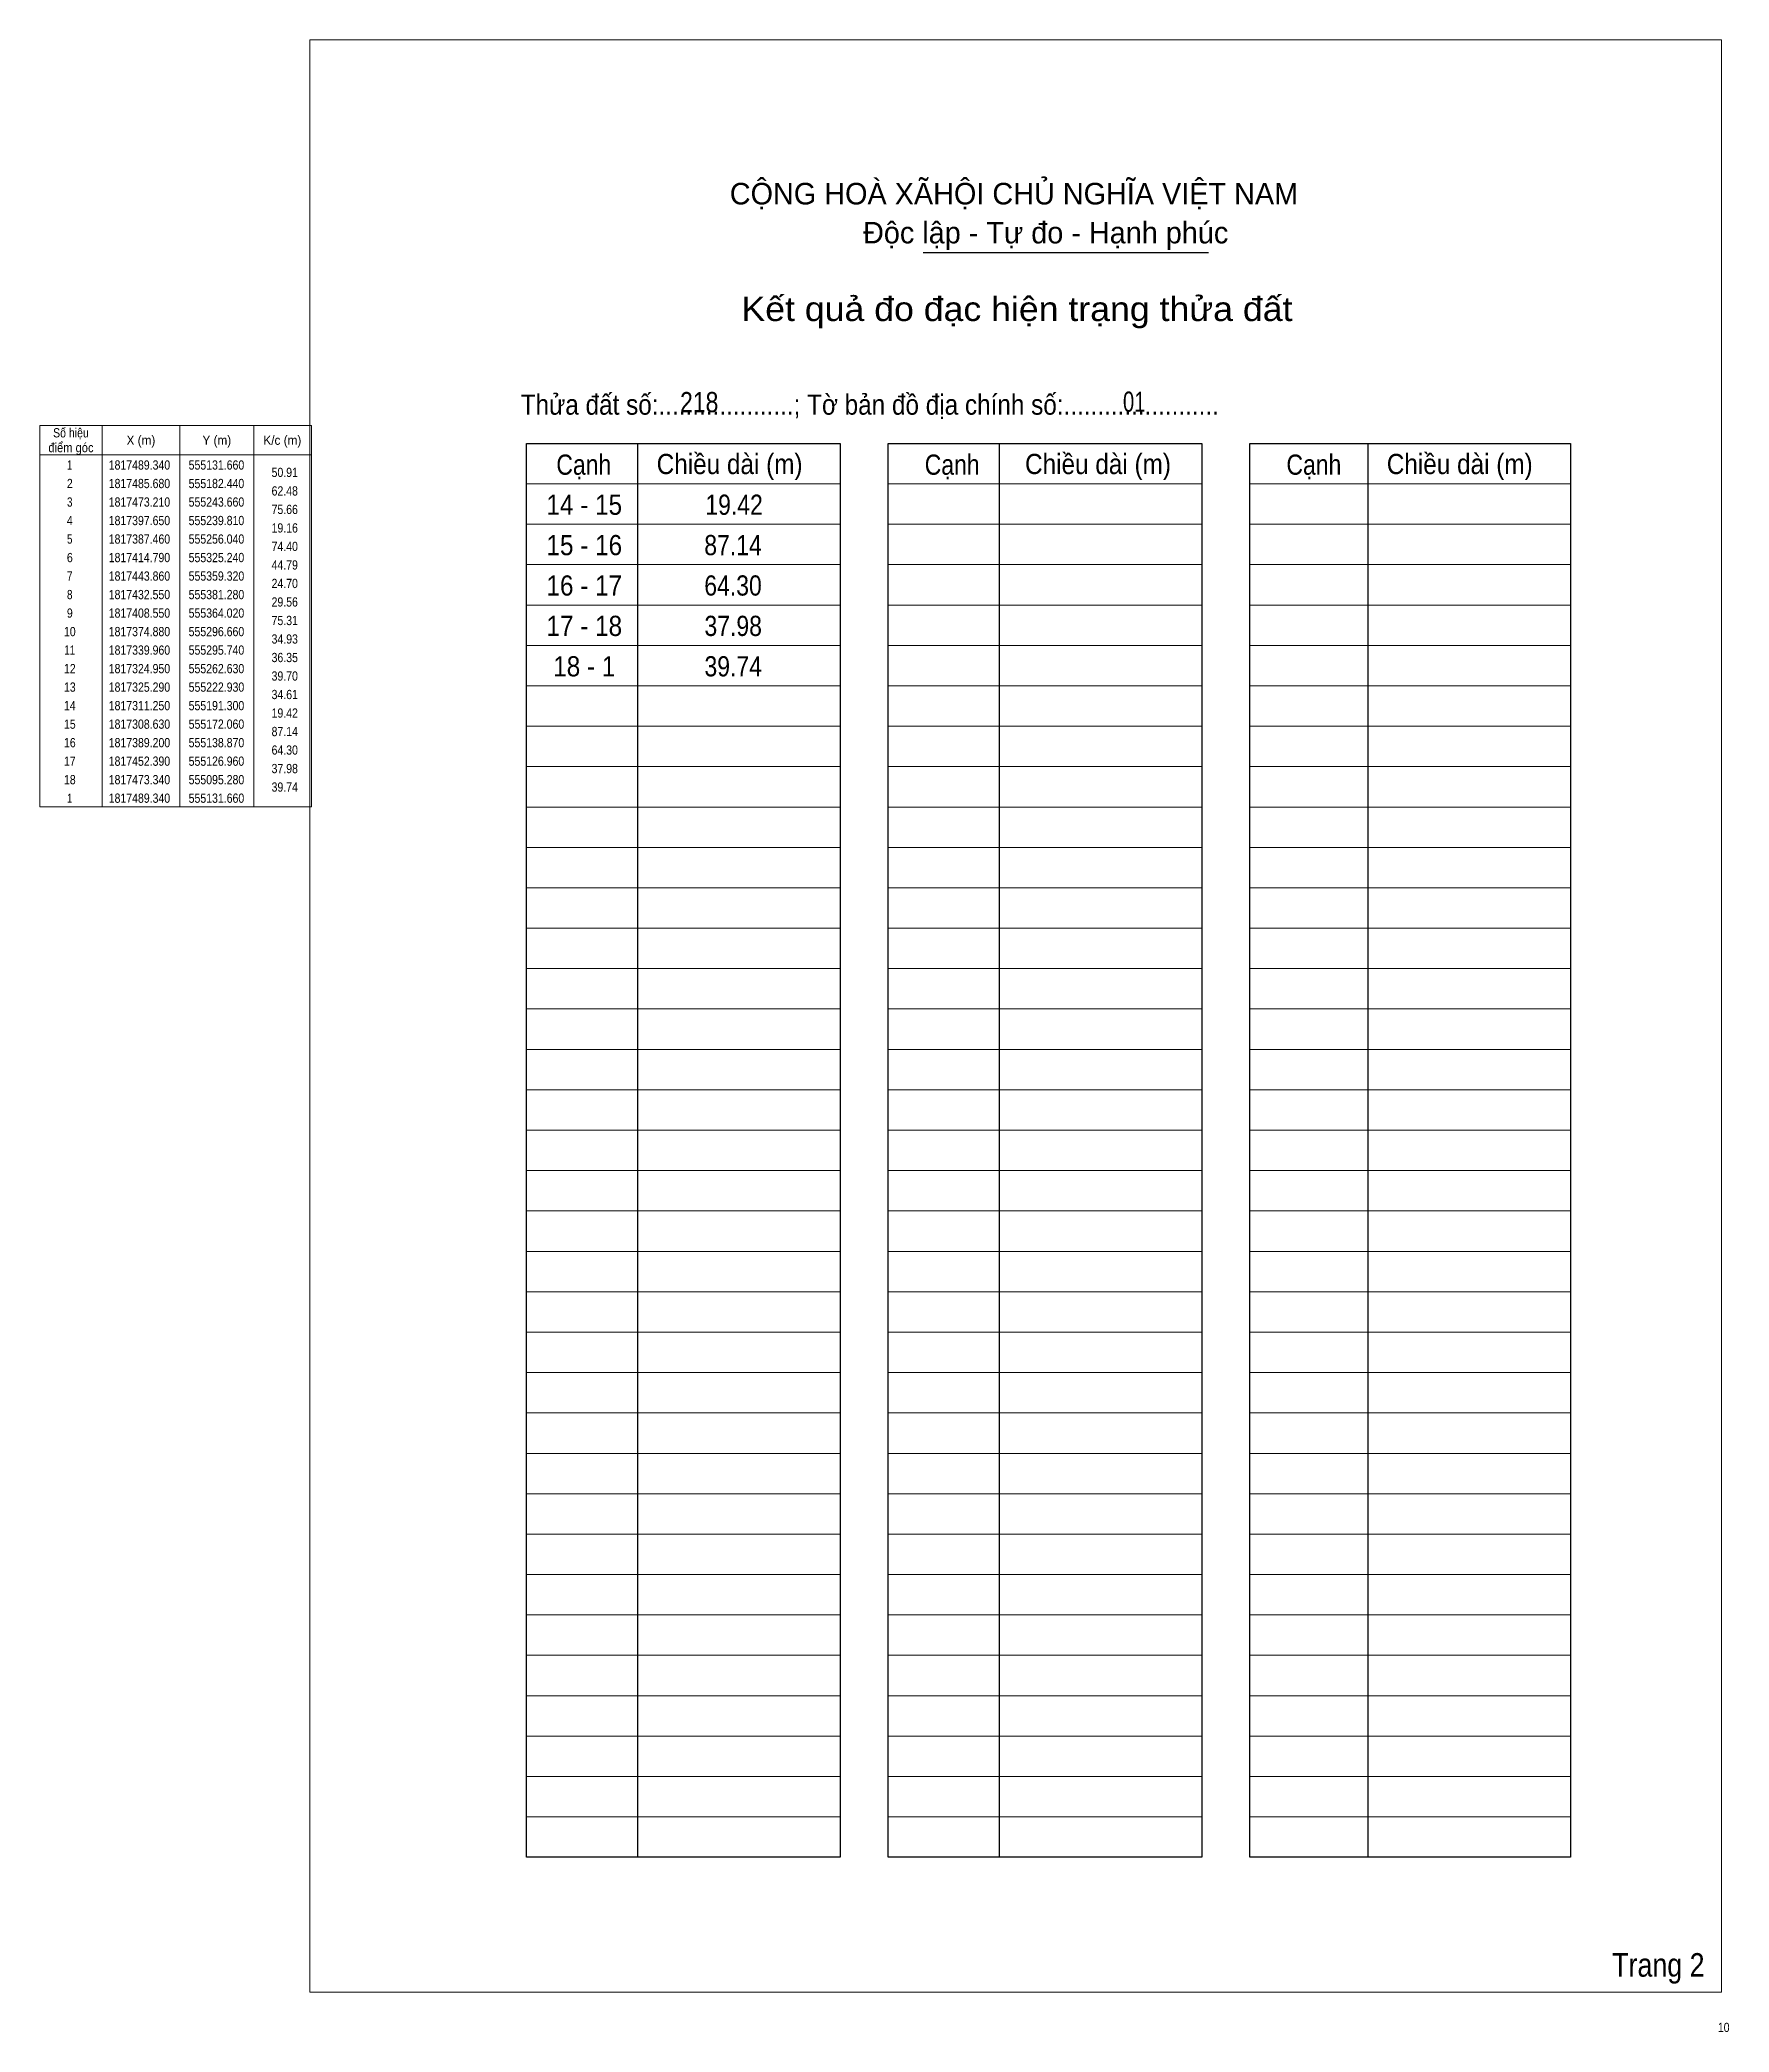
# Model space of a CAD drawing. Header units: metres. Extents: x 552190 to 555381, y 1816982 to 1819497.
# Drawn here: x 553928 to 554841, y 1818421 to 1819497 of the extents above; entities that cross this region are included whole.
import ezdxf
from ezdxf.enums import TextEntityAlignment as Align

# ---------------------------------------------------------------- set-up
doc = ezdxf.new("R2010")
doc.units = ezdxf.units.M
doc.header["$LTSCALE"] = 4.4
for name, color, linetype, lineweight in [('10', 7, 'Continuous', 13), ('30', 7, 'Continuous', 13), ('4', 7, 'Continuous', 13), ('63', 7, 'Continuous', 13)]:
    doc.layers.add(name, color=color, linetype=linetype, lineweight=lineweight)

msp = doc.modelspace()

# ---------------------------------------------------------------- texts
at = {"layer": '10'}
for s, width, p in [('218', 0.85, (554273.92, 1819296.09)), ('01', 0.75, (554513.16, 1819296.31))]:
    msp.add_text(s, height=10.91, dxfattribs=dict(at, width=width)).set_placement(p)
for s, width, p in [('14 - 15', 0.9, (554222.165, 1819240.65)), ('19.42', 0.85, (554303.1, 1819240.65)), ('15 - 16', 0.9, (554222.17, 1819218.83)), ('87.14', 0.85, (554302.52, 1819218.83)), ('16 - 17', 0.9, (554222.165, 1819197.01)), ('64.30', 0.85, (554302.52, 1819197.01)), ('17 - 18', 0.9, (554222.17, 1819175.19)), ('37.98', 0.85, (554302.62, 1819175.19)), ('18 - 1', 0.9, (554222.17, 1819153.35)), ('39.74', 0.85, (554302.62, 1819153.35))]:
    msp.add_text(s, height=10.91, dxfattribs=dict(at, width=width)).set_placement(p, align=Align.CENTER)
at = {"layer": '30'}
for s, p in [('CỘNG HOÀ XÃHỘI CHỦ NGHĨA VIỆT NAM', (554300.78, 1819408.33)), ('Độc lập - Tự đo - Hạnh phúc', (554372.76, 1819387.27))]:
    msp.add_text(s, height=11.64, dxfattribs=at).set_placement(p)
at = {"layer": '30', "width": 1.1}
msp.add_text('Kết quả đo đạc hiện trạng thửa đất', height=13.09, dxfattribs=at).set_placement((554455.9, 1819345.33), align=Align.CENTER)
at = {"layer": '30'}
for s, height, width, p in [('Thửa đất số:....................; Tờ bản đồ địa chính số:.......................', 10.91, 0.9, (554187.8, 1819294.73)), ('Cạnh', 10.91, 0.85, (554207.08, 1819262.29)), ('Chiều dài (m)', 10.91, 0.9, (554261.28, 1819262.65)), ('Cạnh', 10.91, 0.85, (554406.08, 1819262.29)), ('Chiều dài (m)', 10.91, 0.9, (554460.28, 1819262.65)), ('Cạnh', 10.91, 0.85, (554601.48, 1819262.29)), ('Chiều dài (m)', 10.91, 0.9, (554655.68, 1819262.65)), ('Trang 2', 12.73, 0.85, (554777.46, 1818450.85))]:
    msp.add_text(s, height=height, dxfattribs=dict(at, width=width)).set_placement(p)
at = {"layer": '63'}
for s, width, p in [('Số hiệu', 0.85, (553944.875, 1819282.46)), ('điểm góc', 0.9, (553944.885, 1819274.46)), ('X (m)', 0.95, (553982.68, 1819278.46)), ('Y (m)', 0.95, (554023.68, 1819278.46)), ('K/c (m)', 0.95, (554059.085, 1819278.46)), (' 1', 0.75, (553943.48, 1819265.06)), ('1817489.340', 0.85, (553981.88, 1819265.06)), ('555131.660', 0.85, (554023.475, 1819265.06)), (' 2', 0.85, (553943.48, 1819255.06)), ('1817485.680', 0.85, (553981.88, 1819255.06)), ('555182.440', 0.85, (554023.475, 1819255.06)), (' 3', 0.8, (553943.485, 1819245.06)), ('1817473.210', 0.85, (553981.88, 1819245.06)), ('555243.660', 0.85, (554023.475, 1819245.06)), (' 4', 0.85, (553943.48, 1819235.06)), ('1817397.650', 0.85, (553981.88, 1819235.06)), ('555239.810', 0.85, (554023.475, 1819235.06)), (' 5', 0.8, (553943.485, 1819225.06)), ('1817387.460', 0.85, (553981.88, 1819225.06)), ('555256.040', 0.85, (554023.475, 1819225.06)), (' 6', 0.85, (553943.485, 1819215.06)), ('1817414.790', 0.85, (553981.88, 1819215.06)), ('555325.240', 0.85, (554023.475, 1819215.06)), (' 7', 0.8, (553943.48, 1819205.06)), ('1817443.860', 0.85, (553981.88, 1819205.06)), ('555359.320', 0.85, (554023.475, 1819205.06)), (' 9', 0.85, (553943.48, 1819185.06)), (' 8', 0.8, (553943.48, 1819195.06)), ('1817432.550', 0.85, (553981.88, 1819195.06)), ('1817408.550', 0.85, (553981.88, 1819185.06)), ('555381.280', 0.85, (554023.475, 1819195.06)), ('555364.020', 0.85, (554023.475, 1819185.06)), (' 10', 0.85, (553943.475, 1819175.06)), ('1817374.880', 0.85, (553981.88, 1819175.06)), ('555296.660', 0.85, (554023.475, 1819175.06)), (' 11', 0.8, (553943.475, 1819165.06)), ('1817339.960', 0.85, (553981.88, 1819165.06)), ('555295.740', 0.85, (554023.475, 1819165.06)), (' 12', 0.85, (553943.485, 1819155.06)), ('1817324.950', 0.85, (553981.88, 1819155.06)), ('555262.630', 0.85, (554023.475, 1819155.06)), (' 13', 0.85, (553943.48, 1819145.06)), ('1817325.290', 0.85, (553981.88, 1819145.06)), ('555222.930', 0.85, (554023.475, 1819145.06)), (' 14', 0.85, (553943.475, 1819135.06)), ('1817311.250', 0.85, (553981.88, 1819135.06)), ('555191.300', 0.85, (554023.475, 1819135.06)), (' 15', 0.85, (553943.48, 1819125.06)), ('1817308.630', 0.85, (553981.88, 1819125.06)), ('555172.060', 0.85, (554023.475, 1819125.06)), (' 16', 0.85, (553943.48, 1819115.06)), ('1817389.200', 0.85, (553981.88, 1819115.06)), ('555138.870', 0.85, (554023.475, 1819115.06)), (' 17', 0.85, (553943.485, 1819105.06)), ('1817452.390', 0.85, (553981.88, 1819105.06)), ('555126.960', 0.85, (554023.475, 1819105.06)), (' 18', 0.85, (553943.485, 1819095.06)), ('1817473.340', 0.85, (553981.88, 1819095.06)), ('555095.280', 0.85, (554023.475, 1819095.06)), (' 1', 0.75, (553943.48, 1819085.06)), ('1817489.340', 0.85, (553981.88, 1819085.06)), ('555131.660', 0.85, (554023.475, 1819085.06))]:
    msp.add_text(s, height=5, dxfattribs=dict(at, width=width)).set_placement(p, align=Align.CENTER)
at = {"layer": '63', "width": 0.85}
for s, p in [('50.91', (554067.48, 1819261.06)), ('62.48', (554067.48, 1819251.06)), ('75.66', (554067.48, 1819241.06)), ('19.16', (554067.48, 1819231.06)), ('74.40', (554067.48, 1819221.06)), ('44.79', (554067.48, 1819211.06)), ('24.70', (554067.48, 1819201.06)), ('29.56', (554067.48, 1819191.06)), ('75.31', (554067.48, 1819181.06)), ('34.93', (554067.48, 1819171.06)), ('36.35', (554067.48, 1819161.06)), ('39.70', (554067.48, 1819151.06)), ('34.61', (554067.48, 1819141.06)), ('87.14', (554067.48, 1819121.06)), ('19.42', (554067.48, 1819131.06)), ('64.30', (554067.48, 1819111.06)), ('37.98', (554067.48, 1819101.06)), ('39.74', (554067.48, 1819091.06)), (' 10', (554840.84, 1818420.96))]:
    msp.add_text(s, height=5, dxfattribs=at).set_placement(p, align=Align.RIGHT)

# ---------------------------------------------------------------- linework, layer by layer
at = {"layer": '30', "lineweight": 25}
for p, q in [((554405.19, 1819382.45), (554559.42, 1819382.45)), ((554250.97, 1819279.2), (554250.97, 1818515.35)), ((554446.35, 1819279.2), (554446.35, 1818515.35)), ((554645.37, 1819279.2), (554645.37, 1818515.35))]:
    msp.add_line(p, q, dxfattribs=at)
at = {"layer": '30'}
for p, q in [((554190.95, 1819257.37), (554360.45, 1819257.37)), ((554386.33, 1819257.37), (554555.84, 1819257.37)), ((554581.72, 1819257.37), (554754.86, 1819257.37)), ((554190.95, 1819235.55), (554360.45, 1819235.55)), ((554386.33, 1819235.55), (554555.84, 1819235.55)), ((554581.72, 1819235.55), (554754.86, 1819235.55)), ((554190.95, 1819213.73), (554360.45, 1819213.73)), ((554386.33, 1819213.73), (554555.84, 1819213.73)), ((554581.72, 1819213.73), (554754.86, 1819213.73)), ((554190.95, 1819191.9), (554360.45, 1819191.9)), ((554386.33, 1819191.9), (554555.84, 1819191.9)), ((554581.72, 1819191.9), (554754.86, 1819191.9)), ((554190.95, 1819170.08), (554360.45, 1819170.08)), ((554386.33, 1819170.08), (554555.84, 1819170.08)), ((554581.72, 1819170.08), (554754.86, 1819170.08)), ((554190.95, 1819148.25), (554360.45, 1819148.25)), ((554386.33, 1819148.25), (554555.84, 1819148.25)), ((554581.72, 1819148.25), (554754.86, 1819148.25)), ((554190.95, 1819126.43), (554360.45, 1819126.43)), ((554386.33, 1819126.43), (554555.84, 1819126.43)), ((554581.72, 1819126.43), (554754.86, 1819126.43)), ((554190.95, 1819104.6), (554360.45, 1819104.6)), ((554386.33, 1819104.6), (554555.84, 1819104.6)), ((554581.72, 1819104.6), (554754.86, 1819104.6)), ((554190.95, 1819082.78), (554360.45, 1819082.78)), ((554386.33, 1819082.78), (554555.84, 1819082.78)), ((554581.72, 1819082.78), (554754.86, 1819082.78)), ((554190.95, 1819060.96), (554360.45, 1819060.96)), ((554386.33, 1819060.96), (554555.84, 1819060.96)), ((554581.72, 1819060.96), (554754.86, 1819060.96)), ((554190.95, 1819039.13), (554360.45, 1819039.13)), ((554386.33, 1819039.13), (554555.84, 1819039.13)), ((554581.72, 1819039.13), (554754.86, 1819039.13)), ((554190.95, 1819017.31), (554360.45, 1819017.31)), ((554386.33, 1819017.31), (554555.84, 1819017.31)), ((554581.72, 1819017.31), (554754.86, 1819017.31)), ((554190.95, 1818995.48), (554360.45, 1818995.48)), ((554386.33, 1818995.48), (554555.84, 1818995.48)), ((554581.72, 1818995.48), (554754.86, 1818995.48)), ((554190.95, 1818973.66), (554360.45, 1818973.66)), ((554386.33, 1818973.66), (554555.84, 1818973.66)), ((554581.72, 1818973.66), (554754.86, 1818973.66)), ((554190.95, 1818951.83), (554360.45, 1818951.83)), ((554386.33, 1818951.83), (554555.84, 1818951.83)), ((554581.72, 1818951.83), (554754.86, 1818951.83)), ((554190.95, 1818930.01), (554360.45, 1818930.01)), ((554386.33, 1818930.01), (554555.84, 1818930.01)), ((554581.72, 1818930.01), (554754.86, 1818930.01)), ((554190.95, 1818908.18), (554360.45, 1818908.18)), ((554386.33, 1818908.18), (554555.84, 1818908.18)), ((554581.72, 1818908.18), (554754.86, 1818908.18)), ((554190.95, 1818886.36), (554360.45, 1818886.36)), ((554386.33, 1818886.36), (554555.84, 1818886.36)), ((554581.72, 1818886.36), (554754.86, 1818886.36)), ((554190.95, 1818864.54), (554360.45, 1818864.54)), ((554386.33, 1818864.54), (554555.84, 1818864.54)), ((554581.72, 1818864.54), (554754.86, 1818864.54)), ((554190.95, 1818842.71), (554360.45, 1818842.71)), ((554386.33, 1818842.71), (554555.84, 1818842.71)), ((554581.72, 1818842.71), (554754.86, 1818842.71)), ((554190.95, 1818820.89), (554360.45, 1818820.89)), ((554386.33, 1818820.89), (554555.84, 1818820.89)), ((554581.72, 1818820.89), (554754.86, 1818820.89)), ((554190.95, 1818799.06), (554360.45, 1818799.06)), ((554386.33, 1818799.06), (554555.84, 1818799.06)), ((554581.72, 1818799.06), (554754.86, 1818799.06)), ((554190.95, 1818777.24), (554360.45, 1818777.24)), ((554386.33, 1818777.24), (554555.84, 1818777.24)), ((554581.72, 1818777.24), (554754.86, 1818777.24)), ((554190.95, 1818755.41), (554360.45, 1818755.41)), ((554386.33, 1818755.41), (554555.84, 1818755.41)), ((554581.72, 1818755.41), (554754.86, 1818755.41)), ((554190.95, 1818733.59), (554360.45, 1818733.59)), ((554386.33, 1818733.59), (554555.84, 1818733.59)), ((554581.72, 1818733.59), (554754.86, 1818733.59)), ((554190.95, 1818711.77), (554360.45, 1818711.77)), ((554386.33, 1818711.77), (554555.84, 1818711.77)), ((554581.72, 1818711.77), (554754.86, 1818711.77)), ((554190.95, 1818689.94), (554360.45, 1818689.94)), ((554386.33, 1818689.94), (554555.84, 1818689.94)), ((554581.72, 1818689.94), (554754.86, 1818689.94)), ((554190.95, 1818668.12), (554360.45, 1818668.12)), ((554386.33, 1818668.12), (554555.84, 1818668.12)), ((554581.72, 1818668.12), (554754.86, 1818668.12)), ((554190.95, 1818646.29), (554360.45, 1818646.29)), ((554386.33, 1818646.29), (554555.84, 1818646.29)), ((554581.72, 1818646.29), (554754.86, 1818646.29)), ((554190.95, 1818624.47), (554360.45, 1818624.47)), ((554386.33, 1818624.47), (554555.84, 1818624.47)), ((554581.72, 1818624.47), (554754.86, 1818624.47)), ((554190.95, 1818602.64), (554360.45, 1818602.64)), ((554386.33, 1818602.64), (554555.84, 1818602.64)), ((554581.72, 1818602.64), (554754.86, 1818602.64)), ((554190.95, 1818580.82), (554360.45, 1818580.82)), ((554386.33, 1818580.82), (554555.84, 1818580.82)), ((554581.72, 1818580.82), (554754.86, 1818580.82)), ((554190.95, 1818559), (554360.45, 1818559)), ((554386.33, 1818559), (554555.84, 1818559)), ((554581.72, 1818559), (554754.86, 1818559)), ((554190.95, 1818537.17), (554360.45, 1818537.17)), ((554386.33, 1818537.17), (554555.84, 1818537.17)), ((554581.72, 1818537.17), (554754.86, 1818537.17))]:
    msp.add_line(p, q, dxfattribs=at)
at = {"layer": '30', "lineweight": 25}
for points in [[(554190.95, 1819279.2), (554360.45, 1819279.2), (554360.45, 1818515.35), (554190.95, 1818515.35)], [(554386.33, 1819279.2), (554555.84, 1819279.2), (554555.84, 1818515.35), (554386.33, 1818515.35)], [(554581.72, 1819279.2), (554754.86, 1819279.2), (554754.86, 1818515.35), (554581.72, 1818515.35)]]:
    msp.add_lwpolyline(points, close=True, dxfattribs=at)
at = {"layer": '4'}
msp.add_lwpolyline([(554073.87, 1819497.25), (554836.52, 1819497.25), (554836.52, 1818442.41), (554073.87, 1818442.41)], close=True, dxfattribs=at)
at = {"layer": '63'}
for p, q in [((553961.68, 1819288.96), (553961.68, 1819082.96)), ((554003.68, 1819288.96), (554003.68, 1819082.96)), ((554043.68, 1819288.96), (554043.68, 1819082.96)), ((553928.08, 1819272.96), (554074.88, 1819272.96))]:
    msp.add_line(p, q, dxfattribs=at)
msp.add_lwpolyline([(553928.08, 1819288.96), (554074.88, 1819288.96), (554074.88, 1819082.96), (553928.08, 1819082.96)], close=True, dxfattribs=at)

msp.set_redraw_order([(e.dxf.handle, doc.entitydb.next_handle()) for e in msp.query("TEXT MTEXT ATTDEF DIMENSION ARC_DIMENSION")])  # texts and dimensions are drawn at this point

doc.saveas('drawing.dxf')
